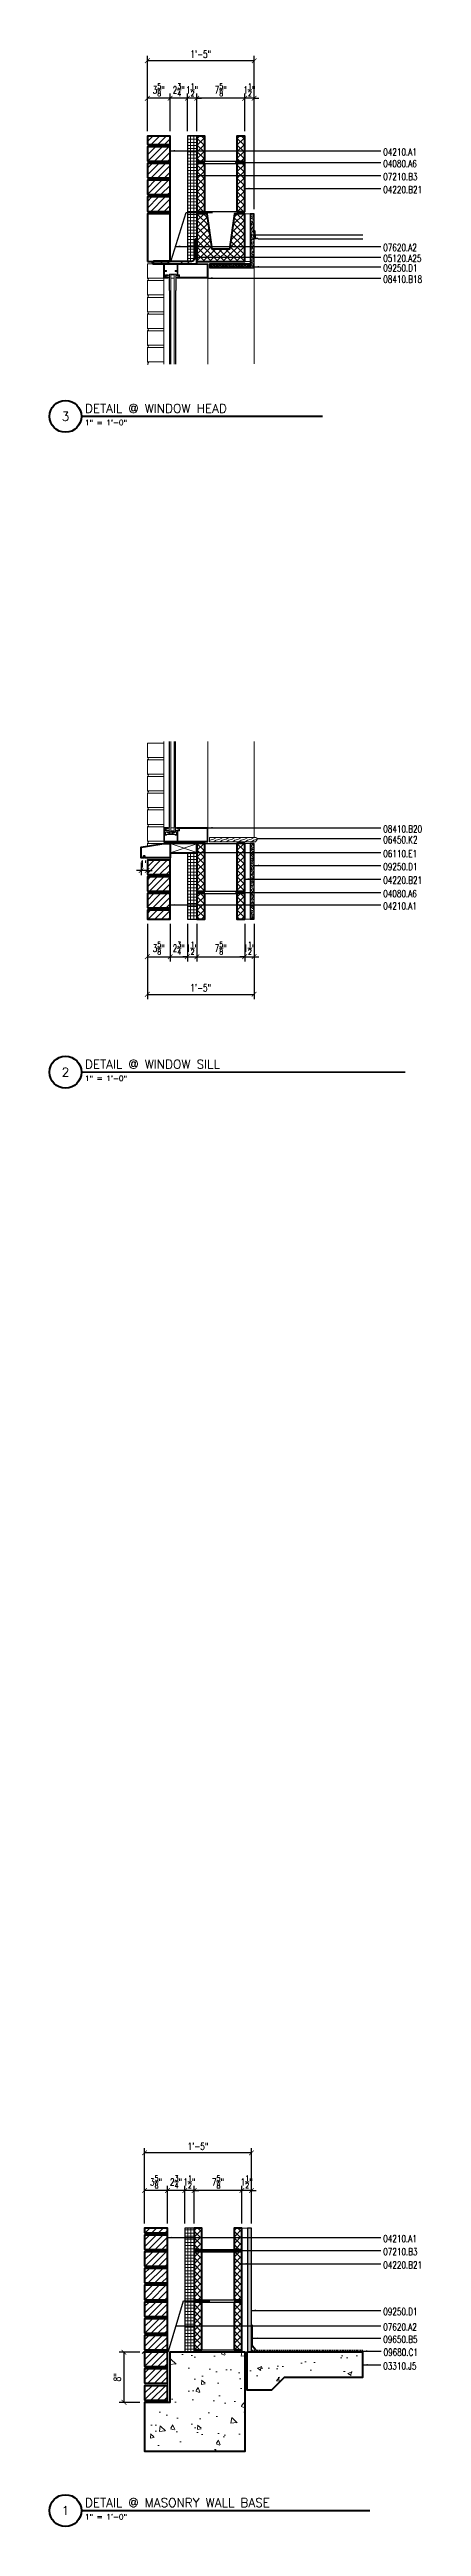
# Model space of a CAD drawing. Header units: inches. Extents: x 4066 to 5785, y 40 to 930.
# Drawn here: x 4066.4 to 4125.6, y 39.7 to 434.6 of the extents above; entities that cross this region are included whole.
import ezdxf
from ezdxf.enums import TextEntityAlignment as Align

# ---------------------------------------------------------------- set-up
doc = ezdxf.new("R2010")
doc.units = ezdxf.units.IN
doc.header["$LTSCALE"] = 0.5
doc.header["$MEASUREMENT"] = 0
doc.linetypes.add('HIDDEN', pattern=[0.375, 0.25, -0.125])
doc.layers.get('0').update_dxf_attribs({"lineweight": 18})
doc.layers.get('Defpoints').update_dxf_attribs({"color": 140, "lineweight": 18})
for name, color, linetype, lineweight in [('A-Anno-Dims', 211, 'Continuous', 18), ('A-Anno-Note', 231, 'Continuous', 25), ('A-Detl-Fine', 90, 'Continuous', 18), ('A-Detl-Medm', 31, 'Continuous', 25), ('A-Detl-Patt', 190, 'Continuous', 18), ('A-Detl-Thin', 150, 'Continuous', 18), ('A-Detl-Wide', 213, 'Continuous', 50), ('G-Anno-Ttlb', 213, 'Continuous', 50)]:
    doc.layers.add(name, color=color, linetype=linetype, lineweight=lineweight)
doc.styles.add('Arch-Dim', font='romans.shx', dxfattribs={"width": 0.75})
doc.styles.add('RomanS', font='romans.shx')
doc.dimstyles.new('Aec-Arch-I-96', dxfattribs={"dimscale": 96, "dimtxt": 0.09375, "dimasz": 0.0625, "dimexe": 0.0625, "dimexo": 0.0625, "dimgap": 0.03125, "dimtad": 1, "dimdec": 4, "dimzin": 3, "dimdsep": 46, "dimlunit": 4, "dimtxsty": 'Arch-Dim', "dimblk": 'ARCHTICK', "dimcen": 0.09375, "dimazin": 2, "dimtfac": 0.75, "dimtdec": 4, "dimtix": 1, "dimtmove": 2, "dimatfit": 2, "dimfxl": 1, "dimtolj": 1, "dimtzin": 0, "dimarcsym": 0})
pattern_1 = [(45, (0, 0.375), (-0.53033, 0.53033), [])]
pattern_2 = [(45, (0, 0.375), (-0.53033, 0.53033), []), (135, (0, 0.375), (-0.53033, -0.53033), [])]
pattern_3 = [(50, (0, 0), (7.1726, -0.6275), [0.75, -8.25]), (355, (0, 0), (-1.3875, 7.522), [0.6, -6.6]), (100.45, (0.598, -0.052), (5.785, 6.8944), [0.6374, -7.0114]), (46.184, (0, 2), (10.6724, -1.6552), [1.125, -12.375]), (96.636, (0.889, 1.862), (9.3466, 9.741), [0.956, -10.517]), (351.184, (0, 2), (9.3466, 9.741), [0.9, -9.9]), (21, (1, 1.5), (5.969, -4.0262), [0.75, -8.25]), (326, (1, 1.5), (2.4332, 7.2515), [0.6, -6.6]), (71.45, (1.4974, 1.1645), (8.4022, 3.2253), [0.6374, -7.0114]), (37.5, (0, 0), (0.1216, 3.32894), [0, -6.52, 0, -6.7, 0, -6.625]), (7.5, (0, 0), (2.6307, 3.9441), [0, -3.82, 0, -6.37, 0, -2.525]), (327.5, (-2.23, 0), (5.33822, -0.22555), [0, -2.5, 0, -7.8, 0, -10.35]), (317.5, (-3.23, 0), (5.8319, 1.00105), [0, -3.25, 0, -5.18, 0, -7.35])]

msp = doc.modelspace()

# ---------------------------------------------------------------- texts
at = {"layer": 'A-Anno-Note', "char_height": 1.125, "attachment_point": 1, "style": 'Arch-Dim'}
for s, insert in [('04210.A1', (4119.54106, 418.80573)), ('04080.A6', (4119.54106, 416.95534)), ('07210.B3', (4119.54106, 414.87025)), ('04220.B21', (4119.54106, 412.78914)), ('07620.A2', (4119.54106, 403.56773)), ('05120.A25', (4119.54106, 401.82435)), ('09250.D1', (4119.54106, 400.31462)), ('08410.B18', (4119.54106, 398.51924)), ('08410.B20', (4119.54106, 310.87388)), ('06450.K2', (4119.54106, 309.14044)), ('06110.E1', (4119.54106, 306.93021)), ('09250.D1', (4119.54106, 304.86463)), ('04220.B21', (4119.54106, 302.70422)), ('04080.A6', (4119.54106, 300.56098)), ('04210.A1', (4119.54106, 298.57884)), ('04210.A1', (4119.54106, 86.11919)), ('07210.B3', (4119.54106, 84.04709)), ('04220.B21', (4119.54106, 81.93525)), ('09250.D1', (4119.54106, 74.5128)), ('07620.A2', (4119.54106, 72.02301)), ('09650.B5', (4119.54106, 70.06139)), ('09680.C1', (4119.58971, 68.02812)), ('03310.J5', (4119.54106, 65.83461))]:
    msp.add_mtext(s, dxfattribs=dict(at, insert=insert))

# ---------------------------------------------------------------- blocks, each defined once
blk = doc.blocks.new('*U32')
at = {"layer": 'A-Detl-Patt'}
h = blk.add_hatch(dxfattribs=at)
h.set_pattern_fill('ANSI31', color=256, scale=6, style=0)
h.set_pattern_definition(pattern_1)
h.paths.add_polyline_path([(0, 0.375), (3.625, 0.375), (3.625, 2.6667), (0, 2.6667)])
at = {"color": 0, "linetype": 'ByBlock'}
blk.add_lwpolyline([(0, 0.375), (3.625, 0.375), (3.625, 2.6667), (0, 2.6667)], close=True, dxfattribs=at)
at = {"layer": 'A-Detl-Medm'}
blk.add_line((3.625, 0.375), (3.625, 0), dxfattribs=at)
blk.add_arc((0, 0.1875), 0.1875, 270, 90, dxfattribs=at)
blk = doc.blocks.new('*U70')
at = {"layer": 'A-Detl-Patt'}
h = blk.add_hatch(dxfattribs=at)
h.set_pattern_fill('ANSI31', color=256, scale=6, style=0)
h.set_pattern_definition(pattern_1)
h.paths.add_polyline_path([(0, 0.38), (3.62, 0.38), (3.62, 1.12), (0, 1.12)], flags=0)
at = {"color": 0, "linetype": 'ByBlock'}
blk.add_lwpolyline([(0, 0.38), (3.62, 0.38), (3.62, 1.12), (0, 1.12), (0, 0.38)], close=True, dxfattribs=at)
at = {"layer": 'A-Detl-Medm'}
blk.add_lwpolyline([(0, 0, 1), (0, 0.38)], format="xyb", dxfattribs=at)
blk.add_lwpolyline([(3.62, 0.38), (3.62, 0)], dxfattribs=at)
blk = doc.blocks.new('*U33')
at = {"layer": 'A-Detl-Patt'}
h = blk.add_hatch(dxfattribs=at)
h.set_pattern_fill('ANSI37', color=256, scale=6, style=0)
h.set_pattern_definition(pattern_2)
h.paths.add_polyline_path([(0, 0.375), (1.25, 0.375), (1.25, 8), (0, 8)])
h = blk.add_hatch(dxfattribs=at)
h.set_pattern_fill('ANSI37', color=256, scale=6, style=0)
h.set_pattern_definition(pattern_2)
h.paths.add_polyline_path([(6.375, 0.375), (7.625, 0.375), (7.625, 8), (6.375, 8)])
at = {"color": 0, "linetype": 'ByBlock'}
for points in [[(0, 0.375), (1.25, 0.375), (1.25, 8), (0, 8)], [(6.375, 0.375), (7.625, 0.375), (7.625, 8), (6.375, 8)]]:
    blk.add_lwpolyline(points, close=True, dxfattribs=at)
at = {"layer": 'A-Detl-Medm'}
for p, q in [((1.25, 8), (6.375, 8)), ((0, 0.375), (0, 0)), ((1.25, 0.375), (6.375, 0.375))]:
    blk.add_line(p, q, dxfattribs=at)
blk.add_arc((7.625, 0.1875), 0.1875, 90, 270, dxfattribs=at)
blk = doc.blocks.new('*U69')
at = {"layer": 'A-Detl-Patt'}
h = blk.add_hatch(dxfattribs=at)
h.set_pattern_fill('ANSI37', color=256, scale=6, style=0)
h.set_pattern_definition(pattern_2)
h.paths.add_polyline_path([(0, 0.38), (1.25, 0.38), (1.25, 3.79), (0, 3.79)], flags=0)
h = blk.add_hatch(dxfattribs=at)
h.set_pattern_fill('ANSI37', color=256, scale=6, style=0)
h.set_pattern_definition(pattern_2)
h.paths.add_polyline_path([(6.38, 0.38), (7.62, 0.38), (7.62, 3.79), (6.38, 3.79)], flags=0)
at = {"color": 0, "linetype": 'ByBlock'}
for points in [[(0, 0.38), (1.25, 0.38), (1.25, 3.79), (0, 3.79), (0, 0.38)], [(6.38, 0.38), (7.62, 0.38), (7.62, 3.79), (6.38, 3.79), (6.38, 0.38)]]:
    blk.add_lwpolyline(points, close=True, dxfattribs=at)
at = {"layer": 'A-Detl-Medm'}
for points in [[(0, 0.38), (0, 0)], [(1.25, 0.38), (6.38, 0.38)]]:
    blk.add_lwpolyline(points, dxfattribs=at)
blk.add_lwpolyline([(7.62, 0.38, 1), (7.62, 0)], format="xyb", dxfattribs=at)
blk = doc.blocks.new('*U72')
at = {"layer": 'A-Detl-Patt'}
h = blk.add_hatch(dxfattribs=at)
h.set_pattern_fill('CONCRETE_C', color=256, style=0)
h.set_pattern_definition(pattern_3)
h.paths.add_polyline_path([(0, 8), (0, -4), (8, -4), (8, -8), (15.75, -8), (15.75, 8)], flags=0)
at = {"layer": 'A-Detl-Wide'}
blk.add_lwpolyline([(0, 8), (0, -4), (8, -4), (8, -8), (15.75, -8), (15.75, 8), (0, 8)], close=True, dxfattribs=at)
blk = doc.blocks.new('*U71')
at = {"layer": 'A-Detl-Patt'}
h = blk.add_hatch(dxfattribs=at)
h.set_pattern_fill('CONCRETE_C', color=256, style=0)
h.set_pattern_definition(pattern_3)
h.paths.add_polyline_path([(0, 0), (0, -6), (4, -6), (6, -4), (18.5, -4), (18.5, 0)], flags=0)
at = {"layer": 'A-Detl-Wide'}
blk.add_lwpolyline([(0, 0), (0, -6), (4, -6), (6, -4), (18.5, -4), (18.5, 0), (0, 0)], close=True, dxfattribs=at)
blk = doc.blocks.new('AecDtl_9650C2')
at = {"layer": 'A-Detl-Thin'}
blk.add_lwpolyline([(0.04, 0.59), (0.6, 0.02, 0.414214), (0.65, 0.02), (0.65, 0.02, 0.397145), (0.65, 0.07), (0.16, 0.62, -0.18372), (0.12, 0.7), (0.12, 3.88, 0.414214), (0, 4), (0, 0.68, 0.198912)], format="xyb", close=True, dxfattribs=at)
blk = doc.blocks.new('_ArchTick')
at = {"color": 0, "linetype": 'ByBlock', "const_width": 0.15}
blk.add_lwpolyline([(-0.5, -0.5), (0.5, 0.5)], dxfattribs=at)
blk = doc.blocks.new('*D73')
at = {"layer": 'A-Anno-Dims', "color": 0, "lineweight": -2, "transparency": 16777216}
for p, q in [((4080.79, 67.46), (4077.49, 67.46)), ((4078.24, 67.46), (4078.24, 59.46)), ((4080.79, 59.46), (4077.49, 59.46))]:
    blk.add_line(p, q, dxfattribs=at)
at = {"layer": 'Defpoints', "color": 0, "transparency": 16777216}
for p in [(4081.54, 67.46), (4078.24, 59.46), (4081.54, 59.46)]:
    blk.add_point(p, dxfattribs=at)
at = {"layer": 'A-Anno-Dims', "color": 0, "lineweight": -2, "transparency": 16777216, "xscale": 0.75, "yscale": 0.75, "zscale": 0.75}
for p, rotation in [((4078.24, 67.46), 90), ((4078.24, 59.46), 270)]:
    blk.add_blockref('_ArchTick', p, dxfattribs=dict(at, rotation=rotation))
at = {"layer": 'A-Anno-Dims', "color": 0, "transparency": 16777216, "insert": (4077.2, 63.46), "char_height": 1.125, "attachment_point": 5, "rotation": 90, "style": 'Arch-Dim'}
blk.add_mtext('\\A1;8"', dxfattribs=at)
blk = doc.blocks.new('*D126')
at = {"layer": 'A-Anno-Dims', "color": 0, "lineweight": -2, "transparency": 16777216}
for p, q in [((4097.04, 93.25), (4096.29, 93.25)), ((4097.04, 88), (4097.04, 94)), ((4098.54, 93.25), (4097.04, 93.25)), ((4098.54, 88), (4098.54, 94)), ((4098.54, 93.25), (4099.29, 93.25))]:
    blk.add_line(p, q, dxfattribs=at)
at = {"layer": 'Defpoints', "color": 0, "transparency": 16777216}
for p in [(4097.04, 93.25), (4097.04, 87.25), (4098.54, 87.25)]:
    blk.add_point(p, dxfattribs=at)
at = {"layer": 'A-Anno-Dims', "color": 0, "lineweight": -2, "transparency": 16777216, "xscale": 0.75, "yscale": 0.75, "zscale": 0.75}
blk.add_blockref('_ArchTick', (4097.04, 93.25), dxfattribs=at)
at = {"layer": 'A-Anno-Dims', "color": 0, "lineweight": -2, "transparency": 16777216, "xscale": 0.75, "yscale": 0.75, "zscale": 0.75, "rotation": 180}
blk.add_blockref('_ArchTick', (4098.54, 93.25), dxfattribs=at)
at = {"layer": 'A-Anno-Dims', "color": 0, "transparency": 16777216, "insert": (4097.79, 94.61), "char_height": 1.125, "attachment_point": 5, "style": 'Arch-Dim'}
blk.add_mtext('\\A1;1{\\H0.750000x;\\S1/2;}"', dxfattribs=at)
blk = doc.blocks.new('*D127')
at = {"layer": 'A-Anno-Dims', "color": 0, "lineweight": -2, "transparency": 16777216}
for p, q in [((4089.42, 88), (4089.42, 94)), ((4097.04, 93.25), (4089.42, 93.25)), ((4097.04, 88), (4097.04, 94))]:
    blk.add_line(p, q, dxfattribs=at)
at = {"layer": 'Defpoints', "color": 0, "transparency": 16777216}
for p in [(4089.42, 93.25), (4089.42, 87.25), (4097.04, 87.25)]:
    blk.add_point(p, dxfattribs=at)
at = {"layer": 'A-Anno-Dims', "color": 0, "lineweight": -2, "transparency": 16777216, "xscale": 0.75, "yscale": 0.75, "zscale": 0.75, "rotation": 180}
blk.add_blockref('_ArchTick', (4089.42, 93.25), dxfattribs=at)
at = {"layer": 'A-Anno-Dims', "color": 0, "lineweight": -2, "transparency": 16777216, "xscale": 0.75, "yscale": 0.75, "zscale": 0.75}
blk.add_blockref('_ArchTick', (4097.04, 93.25), dxfattribs=at)
at = {"layer": 'A-Anno-Dims', "color": 0, "transparency": 16777216, "insert": (4093.23, 94.61), "char_height": 1.125, "attachment_point": 5, "style": 'Arch-Dim'}
blk.add_mtext('\\A1;7{\\H0.750000x;\\S5/8;}"', dxfattribs=at)
blk = doc.blocks.new('*D128')
at = {"layer": 'A-Anno-Dims', "color": 0, "lineweight": -2, "transparency": 16777216}
for p, q in [((4087.92, 93.25), (4087.17, 93.25)), ((4087.92, 88), (4087.92, 94)), ((4089.42, 93.25), (4087.92, 93.25)), ((4089.42, 88), (4089.42, 94)), ((4089.42, 93.25), (4090.17, 93.25))]:
    blk.add_line(p, q, dxfattribs=at)
at = {"layer": 'Defpoints', "color": 0, "transparency": 16777216}
for p in [(4087.92, 93.25), (4087.92, 87.25), (4089.42, 87.25)]:
    blk.add_point(p, dxfattribs=at)
at = {"layer": 'A-Anno-Dims', "color": 0, "lineweight": -2, "transparency": 16777216, "xscale": 0.75, "yscale": 0.75, "zscale": 0.75}
blk.add_blockref('_ArchTick', (4087.92, 93.25), dxfattribs=at)
at = {"layer": 'A-Anno-Dims', "color": 0, "lineweight": -2, "transparency": 16777216, "xscale": 0.75, "yscale": 0.75, "zscale": 0.75, "rotation": 180}
blk.add_blockref('_ArchTick', (4089.42, 93.25), dxfattribs=at)
at = {"layer": 'A-Anno-Dims', "color": 0, "transparency": 16777216, "insert": (4088.67, 94.61), "char_height": 1.125, "attachment_point": 5, "style": 'Arch-Dim'}
blk.add_mtext('\\A1;1{\\H0.750000x;\\S1/2;}"', dxfattribs=at)
blk = doc.blocks.new('*D129')
at = {"layer": 'A-Anno-Dims', "color": 0, "lineweight": -2, "transparency": 16777216}
for p, q in [((4085.17, 88), (4085.17, 94)), ((4087.92, 93.25), (4085.17, 93.25)), ((4087.92, 88), (4087.92, 94))]:
    blk.add_line(p, q, dxfattribs=at)
at = {"layer": 'Defpoints', "color": 0, "transparency": 16777216}
for p in [(4085.17, 93.25), (4085.17, 87.25), (4087.92, 87.25)]:
    blk.add_point(p, dxfattribs=at)
at = {"layer": 'A-Anno-Dims', "color": 0, "lineweight": -2, "transparency": 16777216, "xscale": 0.75, "yscale": 0.75, "zscale": 0.75, "rotation": 180}
blk.add_blockref('_ArchTick', (4085.17, 93.25), dxfattribs=at)
at = {"layer": 'A-Anno-Dims', "color": 0, "lineweight": -2, "transparency": 16777216, "xscale": 0.75, "yscale": 0.75, "zscale": 0.75}
blk.add_blockref('_ArchTick', (4087.92, 93.25), dxfattribs=at)
at = {"layer": 'A-Anno-Dims', "color": 0, "transparency": 16777216, "insert": (4086.54, 94.61), "char_height": 1.125, "attachment_point": 5, "style": 'Arch-Dim'}
blk.add_mtext('\\A1;2{\\H0.750000x;\\S3/4;}"', dxfattribs=at)
blk = doc.blocks.new('*D130')
at = {"layer": 'A-Anno-Dims', "color": 0, "lineweight": -2, "transparency": 16777216}
for p, q in [((4081.54, 88), (4081.54, 94)), ((4085.17, 93.25), (4081.54, 93.25)), ((4085.17, 88), (4085.17, 94))]:
    blk.add_line(p, q, dxfattribs=at)
at = {"layer": 'Defpoints', "color": 0, "transparency": 16777216}
for p in [(4081.54, 93.25), (4081.54, 87.25), (4085.17, 87.25)]:
    blk.add_point(p, dxfattribs=at)
at = {"layer": 'A-Anno-Dims', "color": 0, "lineweight": -2, "transparency": 16777216, "xscale": 0.75, "yscale": 0.75, "zscale": 0.75, "rotation": 180}
blk.add_blockref('_ArchTick', (4081.54, 93.25), dxfattribs=at)
at = {"layer": 'A-Anno-Dims', "color": 0, "lineweight": -2, "transparency": 16777216, "xscale": 0.75, "yscale": 0.75, "zscale": 0.75}
blk.add_blockref('_ArchTick', (4085.17, 93.25), dxfattribs=at)
at = {"layer": 'A-Anno-Dims', "color": 0, "transparency": 16777216, "insert": (4083.36, 94.61), "char_height": 1.125, "attachment_point": 5, "style": 'Arch-Dim'}
blk.add_mtext('\\A1;3{\\H0.750000x;\\S5/8;}"', dxfattribs=at)
blk = doc.blocks.new('*D131')
at = {"layer": 'A-Anno-Dims', "color": 0, "lineweight": -2, "transparency": 16777216}
for p, q in [((4081.54, 88), (4081.54, 100)), ((4098.54, 99.25), (4081.54, 99.25)), ((4098.54, 88), (4098.54, 100))]:
    blk.add_line(p, q, dxfattribs=at)
at = {"layer": 'Defpoints', "color": 0, "transparency": 16777216}
for p in [(4081.54, 99.25), (4081.54, 87.25), (4098.54, 87.25)]:
    blk.add_point(p, dxfattribs=at)
at = {"layer": 'A-Anno-Dims', "color": 0, "lineweight": -2, "transparency": 16777216, "xscale": 0.75, "yscale": 0.75, "zscale": 0.75, "rotation": 180}
blk.add_blockref('_ArchTick', (4081.54, 99.25), dxfattribs=at)
at = {"layer": 'A-Anno-Dims', "color": 0, "lineweight": -2, "transparency": 16777216, "xscale": 0.75, "yscale": 0.75, "zscale": 0.75}
blk.add_blockref('_ArchTick', (4098.54, 99.25), dxfattribs=at)
at = {"layer": 'A-Anno-Dims', "color": 0, "transparency": 16777216, "insert": (4090.04, 100.29), "char_height": 1.125, "attachment_point": 5, "style": 'Arch-Dim'}
blk.add_mtext('\\A1;1\'-5"', dxfattribs=at)
blk = doc.blocks.new('Anno_Title_A1')
at = {"color": 0, "linetype": 'ByBlock', "lineweight": -2}
blk.add_circle((0, 0), 2.25, dxfattribs=at)
blk.add_circle((0, 0), 2.25, dxfattribs=at)
at = {"color": 0, "linetype": 'ByBlock', "lineweight": -2, "style": 'RomanS'}
blk.add_attdef('NUMBER', text='', height=1.25, dxfattribs=at).set_placement((0, 0), align=Align.MIDDLE)
blk = doc.blocks.new('Anno_Title_T1')
at = {"color": 0, "linetype": 'ByBlock', "lineweight": -2, "style": 'RomanS'}
blk.add_attdef('TITLE', (2.75, 0.5), '', height=1.25, dxfattribs=at)
blk.add_attdef('SCALE', text='', height=0.75, dxfattribs=at).set_placement((2.75, -0.5), align=Align.TOP_LEFT)
blk = doc.blocks.new('*U75')
at = {"layer": 'A-Detl-Patt'}
h = blk.add_hatch(dxfattribs=at)
h.set_pattern_fill('ANSI31', color=256, scale=6, style=0)
h.set_pattern_definition(pattern_1)
h.paths.add_polyline_path([(3.62, 2.67), (0, 2.67), (0, 1.27), (3.62, 1.27)], flags=0)
at = {"color": 0, "linetype": 'ByBlock'}
blk.add_lwpolyline([(3.62, 2.67), (0, 2.67), (0, 1.27), (3.62, 1.27), (3.62, 2.67)], close=True, dxfattribs=at)
blk = doc.blocks.new('*U74')
at = {"layer": 'A-Detl-Patt'}
h = blk.add_hatch(dxfattribs=at)
h.set_pattern_fill('ANSI37', color=256, scale=6, style=0)
h.set_pattern_definition(pattern_2)
h.paths.add_polyline_path([(1.25, 8), (0, 8), (0, 3.9375), (1.25, 3.9375)], flags=0)
h = blk.add_hatch(dxfattribs=at)
h.set_pattern_fill('ANSI37', color=256, scale=6, style=0)
h.set_pattern_definition(pattern_2)
h.paths.add_polyline_path([(7.625, 8), (6.375, 8), (6.375, 3.9375), (7.625, 3.9375)], flags=0)
at = {"color": 0, "linetype": 'ByBlock'}
for points in [[(1.25, 8), (0, 8), (0, 3.9375), (1.25, 3.9375), (1.25, 8)], [(7.625, 8), (6.375, 8), (6.375, 3.9375), (7.625, 3.9375), (7.625, 8)]]:
    blk.add_lwpolyline(points, close=True, dxfattribs=at)
at = {"layer": 'A-Detl-Medm'}
blk.add_lwpolyline([(1.25, 8), (6.375, 8)], dxfattribs=at)
blk = doc.blocks.new('AecDtl_8412LS2')
at = {"layer": 'A-Detl-Fine', "linetype": 'Continuous'}
for p, q in [((1.12, 2.25), (1.12, 4.25)), ((1.62, 4.25), (1.62, 2.25)), ((0.25, 1.56), (2, 1.19)), ((2, 1.56), (0.25, 1.19)), ((1.62, 2.25), (1.12, 2.25)), ((1.12, 1.75), (1.62, 1.75)), ((1.62, 1.62), (1.12, 1.62))]:
    blk.add_line(p, q, dxfattribs=at)
at = {"layer": 'A-Detl-Fine'}
for points in [[(0.25, 1.19), (0.12, 1.19), (0.12, 1.75), (0.12, 2.12), (0.25, 2.12)], [(0.25, 2.12), (0.25, 1.75), (0.63, 1.75), (0.63, 1.87)], [(0.63, 2.12), (0.38, 2.12), (0.38, 1.87), (0.63, 1.87), (0.88, 1.69)], [(1.87, 1.69), (2.12, 1.87), (2.38, 1.87), (2.38, 2.12), (2.12, 2.12)]]:
    blk.add_lwpolyline(points, dxfattribs=at)
at = {"layer": 'A-Detl-Fine', "linetype": 'Continuous'}
for points in [[(0.44, 1.19), (0.44, 1.06), (0.12, 1.06), (0.12, 0.12), (2.12, 0.12), (2.12, 1.06), (1.81, 1.06), (1.81, 1.19)], [(0.25, 1.19), (0.25, 1.56), (2, 1.56), (2, 1.19), (0.25, 1.19)], [(0.87, 2.31), (0.87, 1.62), (1.12, 1.62), (1.12, 2.25)], [(1.62, 2.25), (1.62, 1.62), (1.87, 1.62), (1.87, 2.31)], [(2, 1.19), (2.12, 1.19), (2.12, 1.87)]]:
    blk.add_lwpolyline(points, dxfattribs=at)
at = {"layer": 'A-Detl-Fine'}
blk.add_lwpolyline([(6.88, 0.12), (6.88, 2.12), (2.5, 2.12), (2.5, 1.75), (2.25, 1.75), (2.25, 0.12)], close=True, dxfattribs=at)
at = {"layer": 'A-Detl-Medm', "linetype": 'Continuous'}
blk.add_lwpolyline([(0.87, 4.25), (0.87, 2.31), (0.62, 2.12), (0.62, 2.25), (0, 2.25), (0, 0), (1, 0), (7, 0), (7, 0), (7, 2.25), (2.12, 2.25), (2.12, 2.12), (1.87, 2.31), (1.87, 4.25)], dxfattribs=at)
blk = doc.blocks.new('AecDtl_WoodMillwork_6228B')
at = {"layer": 'A-Detl-Patt'}
h = blk.add_hatch(dxfattribs=at)
h.set_pattern_fill('WOOD_1', color=256, style=0)
h.set_pattern_definition([(216.8699, (-11.1, -106.5), (2.9999999, 2.00000012), [0.5, -4.5]), (206.5651, (-10.5, -106.8), (-0.9999992, -1.0000013), [1.118034, -1.118034]), (198.4349, (-10.5, -107.3), (-2.0000004, -0.9999984), [0.632456, -2.529822])])
h.paths.add_polyline_path([(0, 0.6875), (5.25, 0.6875, -0.72075922), (5.4, 0.2375), (5.35, 0.2, 0.23606798), (5.25, 0), (0, 0), (-2.13, 0), (-2.13, 0.6875)], flags=0)
at = {"layer": 'A-Detl-Thin'}
blk.add_lwpolyline([(0, 0.6875), (5.25, 0.6875, -0.72075922), (5.4, 0.2375), (5.35, 0.2, 0.23606798), (5.25, 0), (0, 0), (-2.13, 0), (-2.13, 0.6875), (0, 0.6875)], format="xyb", close=True, dxfattribs=at)
blk = doc.blocks.new('*U41')
at = {"color": 0, "linetype": 'ByBlock'}
blk.add_lwpolyline([(3.62, 2.67), (3.62, 0.38), (0, 0.38), (-0.38, 0.38), (-0.38, 0.63), (-0.62, 0.63), (-0.62, 0.38), (-1, 0.38), (-1, 2.06), (0, 2.23), (2.62, 2.67), (3.62, 2.67)], close=True, dxfattribs=at)
at = {"layer": 'A-Detl-Medm', "extrusion": (0, 0, -1)}
blk.add_lwpolyline([(0, 0, -1), (0, 0.38)], format="xyb", dxfattribs=at)
blk.add_lwpolyline([(-3.62, 0.38), (-3.62, 0)], dxfattribs=at)
blk = doc.blocks.new('*U43')
at = {"color": 0, "linetype": 'ByBlock'}
blk.add_lwpolyline([(0, 2.6667), (0, 0.375), (2.625, 0.375), (2.625, 2.6667), (0, 2.6667)], close=True, dxfattribs=at)
at = {"layer": 'A-Detl-Medm'}
blk.add_lwpolyline([(0, 0, 1), (0, 0.375)], format="xyb", dxfattribs=at)
blk = doc.blocks.new('*U42')
at = {"color": 0, "linetype": 'ByBlock'}
blk.add_lwpolyline([(0, 2.6667), (0, 0.375), (2.625, 0.375), (2.625, 2.6667), (0, 2.6667)], close=True, dxfattribs=at)
at = {"layer": 'A-Detl-Medm'}
blk.add_lwpolyline([(0, 0, 1), (0, 0.375)], format="xyb", dxfattribs=at)
blk = doc.blocks.new('*U53')
at = {"color": 0, "linetype": 'ByBlock'}
blk.add_lwpolyline([(0, 2.6667), (0, 0.375), (2.625, 0.375), (2.625, 2.6667), (0, 2.6667)], close=True, dxfattribs=at)
at = {"layer": 'A-Detl-Medm'}
blk.add_lwpolyline([(0, 0, 1), (0, 0.375)], format="xyb", dxfattribs=at)
blk = doc.blocks.new('*U52')
at = {"color": 0, "linetype": 'ByBlock'}
blk.add_lwpolyline([(0, 2.6667), (0, 0.375), (2.625, 0.375), (2.625, 2.6667), (0, 2.6667)], close=True, dxfattribs=at)
at = {"layer": 'A-Detl-Medm'}
blk.add_lwpolyline([(0, 0, 1), (0, 0.375)], format="xyb", dxfattribs=at)
blk = doc.blocks.new('*U51')
at = {"color": 0, "linetype": 'ByBlock'}
blk.add_lwpolyline([(0, 2.6667), (0, 0.375), (2.625, 0.375), (2.625, 2.6667), (0, 2.6667)], close=True, dxfattribs=at)
at = {"layer": 'A-Detl-Medm'}
blk.add_lwpolyline([(0, 0, 1), (0, 0.375)], format="xyb", dxfattribs=at)
blk = doc.blocks.new('*U50')
at = {"color": 0, "linetype": 'ByBlock'}
blk.add_lwpolyline([(0, 2.6667), (0, 0.375), (2.625, 0.375), (2.625, 2.6667), (0, 2.6667)], close=True, dxfattribs=at)
at = {"layer": 'A-Detl-Medm'}
blk.add_lwpolyline([(0, 0, 1), (0, 0.375)], format="xyb", dxfattribs=at)
blk = doc.blocks.new('*U54')
at = {"color": 0, "linetype": 'ByBlock'}
blk.add_lwpolyline([(0, 0), (1.5, 0), (1.5, 4.25), (0, 4.25), (0, 0)], close=True, dxfattribs=at)
at = {"layer": 'A-Detl-Thin'}
for points in [[(0, 0), (1.42, 4.25)], [(0.08, 4.25), (1.5, 0)]]:
    blk.add_lwpolyline(points, dxfattribs=at)
blk = doc.blocks.new('*U65')
at = {"color": 0, "linetype": 'ByBlock'}
blk.add_lwpolyline([(-6.1225, -0.1875, 0.0625, 0.0625, 1), (-6.2475, -0.1875, 0.0625, 0.0625, 1), (-6.1225, -0.1875, 0, 0, 0), (6.1225, -0.1875, 0.0625, 0.0625, 1), (6.2475, -0.1875, 0.0625, 0.0625, 1), (6.1225, -0.1875, 0, 0, 0)], format="xyseb", dxfattribs=at)
blk = doc.blocks.new('*U77')
at = {"layer": 'A-Detl-Patt'}
h = blk.add_hatch(dxfattribs=at)
h.set_pattern_fill('ANSI31', color=256, scale=6, style=0)
h.set_pattern_definition(pattern_1)
h.paths.add_polyline_path([(0, 0.38), (3.62, 0.38), (3.62, 1.72), (0, 1.72)], flags=0)
at = {"color": 0, "linetype": 'ByBlock'}
blk.add_lwpolyline([(0, 0.38), (3.62, 0.38), (3.62, 1.72), (0, 1.72), (0, 0.38)], close=True, dxfattribs=at)
at = {"layer": 'A-Detl-Medm'}
blk.add_lwpolyline([(0, 0, 1), (0, 0.38)], format="xyb", dxfattribs=at)
blk.add_lwpolyline([(3.62, 0.38), (3.62, 0)], dxfattribs=at)
blk = doc.blocks.new('*U76')
at = {"layer": 'A-Detl-Patt'}
h = blk.add_hatch(dxfattribs=at)
h.set_pattern_fill('ANSI37', color=256, scale=6, style=0)
h.set_pattern_definition(pattern_2)
h.paths.add_polyline_path([(0, 0.38), (1.25, 0.38), (1.25, 4.39), (0, 4.39)], flags=0)
h = blk.add_hatch(dxfattribs=at)
h.set_pattern_fill('ANSI37', color=256, scale=6, style=0)
h.set_pattern_definition(pattern_2)
h.paths.add_polyline_path([(6.38, 0.38), (7.62, 0.38), (7.62, 4.39), (6.38, 4.39)], flags=0)
at = {"color": 0, "linetype": 'ByBlock'}
for points in [[(0, 0.38), (1.25, 0.38), (1.25, 4.39), (0, 4.39), (0, 0.38)], [(6.38, 0.38), (7.62, 0.38), (7.62, 4.39), (6.38, 4.39), (6.38, 0.38)]]:
    blk.add_lwpolyline(points, close=True, dxfattribs=at)
at = {"layer": 'A-Detl-Medm'}
for points in [[(0, 0.38), (0, 0)], [(1.25, 0.38), (6.38, 0.38)]]:
    blk.add_lwpolyline(points, dxfattribs=at)
blk.add_lwpolyline([(7.62, 0.38, 1), (7.62, 0)], format="xyb", dxfattribs=at)
blk = doc.blocks.new('AecDtl_8412HH2')
at = {"layer": 'A-Detl-Fine', "linetype": 'Continuous'}
for p, q in [((1.13, -1.62), (1.63, -1.62)), ((1.63, -1.75), (1.13, -1.75)), ((1.13, -4.25), (1.13, -2.25)), ((1.13, -2.25), (1.63, -2.25)), ((1.63, -2.25), (1.63, -4.25))]:
    blk.add_line(p, q, dxfattribs=at)
for points in [[(0.25, -2.12), (0.12, -2.12), (0.12, -1.75), (0.12, -1.19), (0.44, -1.19), (0.44, -1.06), (0.12, -1.06), (0.12, -0.12), (2.12, -0.12), (2.12, -1.06), (1.81, -1.06), (1.81, -1.19), (2.12, -1.19), (2.12, -1.88)], [(1.13, -2.25), (1.13, -1.62), (0.88, -1.62), (0.88, -2.31)], [(1.88, -2.31), (1.88, -1.62), (1.63, -1.62), (1.63, -2.25)]]:
    blk.add_lwpolyline(points, dxfattribs=at)
at = {"layer": 'A-Detl-Fine'}
for points in [[(0.25, -2.12), (0.25, -1.75), (0.63, -1.75), (0.63, -1.88)], [(0.63, -2.12), (0.38, -2.12), (0.38, -1.88), (0.63, -1.88), (0.88, -1.69)], [(1.88, -1.69), (2.12, -1.88), (2.38, -1.88), (2.38, -2.12), (2.12, -2.12)]]:
    blk.add_lwpolyline(points, dxfattribs=at)
blk.add_lwpolyline([(6.88, -0.12), (6.88, -2.12), (2.5, -2.12), (2.5, -1.75), (2.25, -1.75), (2.25, -0.12)], close=True, dxfattribs=at)
at = {"layer": 'A-Detl-Medm', "linetype": 'Continuous'}
blk.add_lwpolyline([(0.88, -4.25), (0.88, -2.31), (0.63, -2.12), (0.63, -2.25), (0, -2.25), (0, 0), (0.7, 0), (7, 0), (7, 0), (7, -2.25), (2.13, -2.25), (2.13, -2.12), (1.88, -2.31), (1.88, -4.25)], dxfattribs=at)
blk = doc.blocks.new('*U38')
at = {"layer": 'A-Detl-Patt'}
h = blk.add_hatch(dxfattribs=at)
h.set_pattern_fill('ANSI37', color=256, scale=6, style=0)
h.paths.add_polyline_path([(0, 0.375), (7.625, 0.375), (7.625, 8), (6, 8), (5.1875, 2.375), (2.4375, 2.375), (1.625, 8), (0, 8)])
at = {"layer": 'A-Detl-Wide'}
blk.add_lwpolyline([(0, 0.375), (7.625, 0.375), (7.625, 8), (6, 8), (5.1875, 2.375), (2.4375, 2.375), (1.625, 8), (0, 8)], close=True, dxfattribs=at)
blk = doc.blocks.new('*U39')
at = {"layer": 'A-Detl-Patt'}
h = blk.add_hatch(dxfattribs=at)
h.set_pattern_fill('ANSI32', color=256, scale=6, style=0)
edge = h.paths.add_edge_path()
edge.add_line((0, 0), (4, 0))
edge.add_arc((3.625, 0), 0.375, -90, 0, ccw=False)
edge.add_line((3.625, -0.375), (0.875, -0.375))
edge.add_arc((0.875, -0.875), 0.5, 90, 180)
edge.add_line((0.375, -0.875), (0.375, -6.625))
edge.add_arc((0, -6.625), 0.375, -90, 0, ccw=False)
edge.add_line((0, -7), (0, 0))
at = {"color": 0, "linetype": 'ByBlock'}
blk.add_lwpolyline([(0, 0), (4, 0), (4, 0, -0.4142136), (3.625, -0.375), (0.875, -0.375, 0.4142136), (0.375, -0.875), (0.375, -6.625, -0.4142136), (0, -7), (0, -7)], format="xyb", close=True, dxfattribs=at)
blk = doc.blocks.new('*U40')
at = {"color": 0, "linetype": 'ByBlock'}
blk.add_lwpolyline([(0, 0.375), (3.625, 0.375), (3.625, 8), (0, 8)], close=True, dxfattribs=at)
blk = doc.blocks.new('*U49')
at = {"color": 0, "linetype": 'ByBlock'}
blk.add_lwpolyline([(0, 2.6667), (0, 0.375), (2.625, 0.375), (2.625, 2.6667), (0, 2.6667)], close=True, dxfattribs=at)
at = {"layer": 'A-Detl-Medm'}
blk.add_lwpolyline([(0, 0, 1), (0, 0.375)], format="xyb", dxfattribs=at)
blk = doc.blocks.new('*U48')
at = {"color": 0, "linetype": 'ByBlock'}
blk.add_lwpolyline([(0, 2.6667), (0, 0.375), (2.625, 0.375), (2.625, 2.6667), (0, 2.6667)], close=True, dxfattribs=at)
at = {"layer": 'A-Detl-Medm'}
blk.add_lwpolyline([(0, 0, 1), (0, 0.375)], format="xyb", dxfattribs=at)
blk = doc.blocks.new('*U47')
at = {"color": 0, "linetype": 'ByBlock'}
blk.add_lwpolyline([(0, 2.6667), (0, 0.375), (2.625, 0.375), (2.625, 2.6667), (0, 2.6667)], close=True, dxfattribs=at)
at = {"layer": 'A-Detl-Medm'}
blk.add_lwpolyline([(0, 0, 1), (0, 0.375)], format="xyb", dxfattribs=at)
blk = doc.blocks.new('*U46')
at = {"color": 0, "linetype": 'ByBlock'}
blk.add_lwpolyline([(0, 2.6667), (0, 0.375), (2.625, 0.375), (2.625, 2.6667), (0, 2.6667)], close=True, dxfattribs=at)
at = {"layer": 'A-Detl-Medm'}
blk.add_lwpolyline([(0, 0, 1), (0, 0.375)], format="xyb", dxfattribs=at)
blk = doc.blocks.new('*U45')
at = {"color": 0, "linetype": 'ByBlock'}
blk.add_lwpolyline([(0, 2.6667), (0, 0.375), (2.625, 0.375), (2.625, 2.6667), (0, 2.6667)], close=True, dxfattribs=at)
at = {"layer": 'A-Detl-Medm'}
blk.add_lwpolyline([(0, 0, 1), (0, 0.375)], format="xyb", dxfattribs=at)
blk = doc.blocks.new('*U44')
at = {"color": 0, "linetype": 'ByBlock'}
blk.add_lwpolyline([(0, 2.6667), (0, 0.375), (2.625, 0.375), (2.625, 2.6667), (0, 2.6667)], close=True, dxfattribs=at)
at = {"layer": 'A-Detl-Medm'}
blk.add_lwpolyline([(0, 0, 1), (0, 0.375)], format="xyb", dxfattribs=at)
blk = doc.blocks.new('*D91')
at = {"layer": 'A-Anno-Dims', "color": 0, "lineweight": -2, "transparency": 16777216}
for p, q in [((4097.47, 426.79), (4096.72, 426.79)), ((4097.47, 421.54), (4097.47, 427.54)), ((4098.98, 426.79), (4097.47, 426.79)), ((4098.98, 409.14), (4098.98, 427.54)), ((4098.98, 426.79), (4099.73, 426.79))]:
    blk.add_line(p, q, dxfattribs=at)
at = {"layer": 'Defpoints', "color": 0, "transparency": 16777216}
for p in [(4097.47, 426.79), (4097.47, 420.79), (4098.98, 408.39)]:
    blk.add_point(p, dxfattribs=at)
at = {"layer": 'A-Anno-Dims', "color": 0, "lineweight": -2, "transparency": 16777216, "xscale": 0.75, "yscale": 0.75, "zscale": 0.75}
blk.add_blockref('_ArchTick', (4097.47, 426.79), dxfattribs=at)
at = {"layer": 'A-Anno-Dims', "color": 0, "lineweight": -2, "transparency": 16777216, "xscale": 0.75, "yscale": 0.75, "zscale": 0.75, "rotation": 180}
blk.add_blockref('_ArchTick', (4098.98, 426.79), dxfattribs=at)
at = {"layer": 'A-Anno-Dims', "color": 0, "transparency": 16777216, "insert": (4098.23, 428.14), "char_height": 1.125, "attachment_point": 5, "style": 'Arch-Dim'}
blk.add_mtext('\\A1;1{\\H0.750000x;\\S1/2;}"', dxfattribs=at)
blk = doc.blocks.new('*D92')
at = {"layer": 'A-Anno-Dims', "color": 0, "lineweight": -2, "transparency": 16777216}
for p, q in [((4089.85, 421.54), (4089.85, 427.54)), ((4097.47, 426.79), (4089.85, 426.79)), ((4097.47, 421.54), (4097.47, 427.54))]:
    blk.add_line(p, q, dxfattribs=at)
at = {"layer": 'Defpoints', "color": 0, "transparency": 16777216}
for p in [(4089.85, 426.79), (4089.85, 420.79), (4097.47, 420.79)]:
    blk.add_point(p, dxfattribs=at)
at = {"layer": 'A-Anno-Dims', "color": 0, "lineweight": -2, "transparency": 16777216, "xscale": 0.75, "yscale": 0.75, "zscale": 0.75, "rotation": 180}
blk.add_blockref('_ArchTick', (4089.85, 426.79), dxfattribs=at)
at = {"layer": 'A-Anno-Dims', "color": 0, "lineweight": -2, "transparency": 16777216, "xscale": 0.75, "yscale": 0.75, "zscale": 0.75}
blk.add_blockref('_ArchTick', (4097.47, 426.79), dxfattribs=at)
at = {"layer": 'A-Anno-Dims', "color": 0, "transparency": 16777216, "insert": (4093.66, 428.14), "char_height": 1.125, "attachment_point": 5, "style": 'Arch-Dim'}
blk.add_mtext('\\A1;7{\\H0.750000x;\\S5/8;}"', dxfattribs=at)
blk = doc.blocks.new('*D93')
at = {"layer": 'A-Anno-Dims', "color": 0, "lineweight": -2, "transparency": 16777216}
for p, q in [((4088.35, 426.79), (4087.6, 426.79)), ((4088.35, 421.54), (4088.35, 427.54)), ((4089.85, 426.79), (4088.35, 426.79)), ((4089.85, 421.54), (4089.85, 427.54)), ((4089.85, 426.79), (4090.6, 426.79))]:
    blk.add_line(p, q, dxfattribs=at)
at = {"layer": 'Defpoints', "color": 0, "transparency": 16777216}
for p in [(4088.35, 426.79), (4088.35, 420.79), (4089.85, 420.79)]:
    blk.add_point(p, dxfattribs=at)
at = {"layer": 'A-Anno-Dims', "color": 0, "lineweight": -2, "transparency": 16777216, "xscale": 0.75, "yscale": 0.75, "zscale": 0.75}
blk.add_blockref('_ArchTick', (4088.35, 426.79), dxfattribs=at)
at = {"layer": 'A-Anno-Dims', "color": 0, "lineweight": -2, "transparency": 16777216, "xscale": 0.75, "yscale": 0.75, "zscale": 0.75, "rotation": 180}
blk.add_blockref('_ArchTick', (4089.85, 426.79), dxfattribs=at)
at = {"layer": 'A-Anno-Dims', "color": 0, "transparency": 16777216, "insert": (4089.1, 428.14), "char_height": 1.125, "attachment_point": 5, "style": 'Arch-Dim'}
blk.add_mtext('\\A1;1{\\H0.750000x;\\S1/2;}"', dxfattribs=at)
blk = doc.blocks.new('*D94')
at = {"layer": 'A-Anno-Dims', "color": 0, "lineweight": -2, "transparency": 16777216}
for p, q in [((4085.6, 421.54), (4085.6, 427.54)), ((4088.35, 426.79), (4085.6, 426.79)), ((4088.35, 421.54), (4088.35, 427.54))]:
    blk.add_line(p, q, dxfattribs=at)
at = {"layer": 'Defpoints', "color": 0, "transparency": 16777216}
for p in [(4085.6, 426.79), (4085.6, 420.79), (4088.35, 420.79)]:
    blk.add_point(p, dxfattribs=at)
at = {"layer": 'A-Anno-Dims', "color": 0, "lineweight": -2, "transparency": 16777216, "xscale": 0.75, "yscale": 0.75, "zscale": 0.75, "rotation": 180}
blk.add_blockref('_ArchTick', (4085.6, 426.79), dxfattribs=at)
at = {"layer": 'A-Anno-Dims', "color": 0, "lineweight": -2, "transparency": 16777216, "xscale": 0.75, "yscale": 0.75, "zscale": 0.75}
blk.add_blockref('_ArchTick', (4088.35, 426.79), dxfattribs=at)
at = {"layer": 'A-Anno-Dims', "color": 0, "transparency": 16777216, "insert": (4086.97, 428.14), "char_height": 1.125, "attachment_point": 5, "style": 'Arch-Dim'}
blk.add_mtext('\\A1;2{\\H0.750000x;\\S3/4;}"', dxfattribs=at)
blk = doc.blocks.new('*D95')
at = {"layer": 'A-Anno-Dims', "color": 0, "lineweight": -2, "transparency": 16777216}
for p, q in [((4081.97, 421.54), (4081.97, 427.54)), ((4085.6, 426.79), (4081.97, 426.79)), ((4085.6, 421.54), (4085.6, 427.54))]:
    blk.add_line(p, q, dxfattribs=at)
at = {"layer": 'Defpoints', "color": 0, "transparency": 16777216}
for p in [(4081.97, 426.79), (4081.97, 420.79), (4085.6, 420.79)]:
    blk.add_point(p, dxfattribs=at)
at = {"layer": 'A-Anno-Dims', "color": 0, "lineweight": -2, "transparency": 16777216, "xscale": 0.75, "yscale": 0.75, "zscale": 0.75, "rotation": 180}
blk.add_blockref('_ArchTick', (4081.97, 426.79), dxfattribs=at)
at = {"layer": 'A-Anno-Dims', "color": 0, "lineweight": -2, "transparency": 16777216, "xscale": 0.75, "yscale": 0.75, "zscale": 0.75}
blk.add_blockref('_ArchTick', (4085.6, 426.79), dxfattribs=at)
at = {"layer": 'A-Anno-Dims', "color": 0, "transparency": 16777216, "insert": (4083.79, 428.14), "char_height": 1.125, "attachment_point": 5, "style": 'Arch-Dim'}
blk.add_mtext('\\A1;3{\\H0.750000x;\\S5/8;}"', dxfattribs=at)
blk = doc.blocks.new('*D96')
at = {"layer": 'A-Anno-Dims', "color": 0, "lineweight": -2, "transparency": 16777216}
for p, q in [((4081.97, 421.54), (4081.97, 433.54)), ((4098.98, 432.79), (4081.97, 432.79)), ((4098.98, 409.14), (4098.98, 433.54))]:
    blk.add_line(p, q, dxfattribs=at)
at = {"layer": 'Defpoints', "color": 0, "transparency": 16777216}
for p in [(4081.97, 432.79), (4081.97, 420.79), (4098.98, 408.39)]:
    blk.add_point(p, dxfattribs=at)
at = {"layer": 'A-Anno-Dims', "color": 0, "lineweight": -2, "transparency": 16777216, "xscale": 0.75, "yscale": 0.75, "zscale": 0.75, "rotation": 180}
blk.add_blockref('_ArchTick', (4081.97, 432.79), dxfattribs=at)
at = {"layer": 'A-Anno-Dims', "color": 0, "lineweight": -2, "transparency": 16777216, "xscale": 0.75, "yscale": 0.75, "zscale": 0.75}
blk.add_blockref('_ArchTick', (4098.98, 432.79), dxfattribs=at)
at = {"layer": 'A-Anno-Dims', "color": 0, "transparency": 16777216, "insert": (4090.48, 433.83), "char_height": 1.125, "attachment_point": 5, "style": 'Arch-Dim'}
blk.add_mtext('\\A1;1\'-5"', dxfattribs=at)
blk = doc.blocks.new('*D97')
at = {"layer": 'A-Anno-Dims', "color": 0, "lineweight": -2, "transparency": 16777216}
for p, q in [((4081.97, 295.19), (4081.97, 289.19)), ((4085.6, 295.19), (4085.6, 289.19)), ((4081.97, 289.94), (4085.6, 289.94))]:
    blk.add_line(p, q, dxfattribs=at)
at = {"layer": 'Defpoints', "color": 0, "transparency": 16777216}
for p in [(4081.97, 295.94), (4085.6, 295.94), (4085.6, 289.94)]:
    blk.add_point(p, dxfattribs=at)
at = {"layer": 'A-Anno-Dims', "color": 0, "lineweight": -2, "transparency": 16777216, "xscale": 0.75, "yscale": 0.75, "zscale": 0.75, "rotation": 180}
blk.add_blockref('_ArchTick', (4081.97, 289.94), dxfattribs=at)
at = {"layer": 'A-Anno-Dims', "color": 0, "lineweight": -2, "transparency": 16777216, "xscale": 0.75, "yscale": 0.75, "zscale": 0.75}
blk.add_blockref('_ArchTick', (4085.6, 289.94), dxfattribs=at)
at = {"layer": 'A-Anno-Dims', "color": 0, "transparency": 16777216, "insert": (4083.79, 291.3), "char_height": 1.125, "attachment_point": 5, "style": 'Arch-Dim'}
blk.add_mtext('\\A1;3{\\H0.750000x;\\S5/8;}"', dxfattribs=at)
blk = doc.blocks.new('*D98')
at = {"layer": 'A-Anno-Dims', "color": 0, "lineweight": -2, "transparency": 16777216}
for p, q in [((4085.6, 295.19), (4085.6, 289.19)), ((4088.35, 295.19), (4088.35, 289.19)), ((4085.6, 289.94), (4088.35, 289.94))]:
    blk.add_line(p, q, dxfattribs=at)
at = {"layer": 'Defpoints', "color": 0, "transparency": 16777216}
for p in [(4085.6, 295.94), (4088.35, 295.94), (4088.35, 289.94)]:
    blk.add_point(p, dxfattribs=at)
at = {"layer": 'A-Anno-Dims', "color": 0, "lineweight": -2, "transparency": 16777216, "xscale": 0.75, "yscale": 0.75, "zscale": 0.75, "rotation": 180}
blk.add_blockref('_ArchTick', (4085.6, 289.94), dxfattribs=at)
at = {"layer": 'A-Anno-Dims', "color": 0, "lineweight": -2, "transparency": 16777216, "xscale": 0.75, "yscale": 0.75, "zscale": 0.75}
blk.add_blockref('_ArchTick', (4088.35, 289.94), dxfattribs=at)
at = {"layer": 'A-Anno-Dims', "color": 0, "transparency": 16777216, "insert": (4086.97, 291.3), "char_height": 1.125, "attachment_point": 5, "style": 'Arch-Dim'}
blk.add_mtext('\\A1;2{\\H0.750000x;\\S3/4;}"', dxfattribs=at)
blk = doc.blocks.new('*D99')
at = {"layer": 'A-Anno-Dims', "color": 0, "lineweight": -2, "transparency": 16777216}
for p, q in [((4088.35, 295.19), (4088.35, 289.19)), ((4089.85, 295.19), (4089.85, 289.19)), ((4088.35, 289.94), (4087.6, 289.94)), ((4088.35, 289.94), (4089.85, 289.94)), ((4089.85, 289.94), (4090.6, 289.94))]:
    blk.add_line(p, q, dxfattribs=at)
at = {"layer": 'Defpoints', "color": 0, "transparency": 16777216}
for p in [(4088.35, 295.94), (4089.85, 295.94), (4089.85, 289.94)]:
    blk.add_point(p, dxfattribs=at)
at = {"layer": 'A-Anno-Dims', "color": 0, "lineweight": -2, "transparency": 16777216, "xscale": 0.75, "yscale": 0.75, "zscale": 0.75}
blk.add_blockref('_ArchTick', (4088.35, 289.94), dxfattribs=at)
at = {"layer": 'A-Anno-Dims', "color": 0, "lineweight": -2, "transparency": 16777216, "xscale": 0.75, "yscale": 0.75, "zscale": 0.75, "rotation": 180}
blk.add_blockref('_ArchTick', (4089.85, 289.94), dxfattribs=at)
at = {"layer": 'A-Anno-Dims', "color": 0, "transparency": 16777216, "insert": (4089.1, 291.3), "char_height": 1.125, "attachment_point": 5, "style": 'Arch-Dim'}
blk.add_mtext('\\A1;1{\\H0.750000x;\\S1/2;}"', dxfattribs=at)
blk = doc.blocks.new('*D100')
at = {"layer": 'A-Anno-Dims', "color": 0, "lineweight": -2, "transparency": 16777216}
for p, q in [((4089.85, 295.19), (4089.85, 289.19)), ((4097.47, 295.19), (4097.47, 289.19)), ((4089.85, 289.94), (4097.47, 289.94))]:
    blk.add_line(p, q, dxfattribs=at)
at = {"layer": 'Defpoints', "color": 0, "transparency": 16777216}
for p in [(4089.85, 295.94), (4097.47, 295.94), (4097.47, 289.94)]:
    blk.add_point(p, dxfattribs=at)
at = {"layer": 'A-Anno-Dims', "color": 0, "lineweight": -2, "transparency": 16777216, "xscale": 0.75, "yscale": 0.75, "zscale": 0.75, "rotation": 180}
blk.add_blockref('_ArchTick', (4089.85, 289.94), dxfattribs=at)
at = {"layer": 'A-Anno-Dims', "color": 0, "lineweight": -2, "transparency": 16777216, "xscale": 0.75, "yscale": 0.75, "zscale": 0.75}
blk.add_blockref('_ArchTick', (4097.47, 289.94), dxfattribs=at)
at = {"layer": 'A-Anno-Dims', "color": 0, "transparency": 16777216, "insert": (4093.66, 291.3), "char_height": 1.125, "attachment_point": 5, "style": 'Arch-Dim'}
blk.add_mtext('\\A1;7{\\H0.750000x;\\S5/8;}"', dxfattribs=at)
blk = doc.blocks.new('*D101')
at = {"layer": 'A-Anno-Dims', "color": 0, "lineweight": -2, "transparency": 16777216}
for p, q in [((4097.47, 295.19), (4097.47, 289.19)), ((4098.97, 295.19), (4098.97, 289.19)), ((4097.47, 289.94), (4096.72, 289.94)), ((4097.47, 289.94), (4098.97, 289.94)), ((4098.97, 289.94), (4099.72, 289.94))]:
    blk.add_line(p, q, dxfattribs=at)
at = {"layer": 'Defpoints', "color": 0, "transparency": 16777216}
for p in [(4097.47, 295.94), (4098.97, 295.94), (4098.97, 289.94)]:
    blk.add_point(p, dxfattribs=at)
at = {"layer": 'A-Anno-Dims', "color": 0, "lineweight": -2, "transparency": 16777216, "xscale": 0.75, "yscale": 0.75, "zscale": 0.75}
blk.add_blockref('_ArchTick', (4097.47, 289.94), dxfattribs=at)
at = {"layer": 'A-Anno-Dims', "color": 0, "lineweight": -2, "transparency": 16777216, "xscale": 0.75, "yscale": 0.75, "zscale": 0.75, "rotation": 180}
blk.add_blockref('_ArchTick', (4098.97, 289.94), dxfattribs=at)
at = {"layer": 'A-Anno-Dims', "color": 0, "transparency": 16777216, "insert": (4098.22, 291.3), "char_height": 1.125, "attachment_point": 5, "style": 'Arch-Dim'}
blk.add_mtext('\\A1;1{\\H0.750000x;\\S1/2;}"', dxfattribs=at)
blk = doc.blocks.new('*D102')
at = {"layer": 'A-Anno-Dims', "color": 0, "lineweight": -2, "transparency": 16777216}
for p, q in [((4081.97, 295.19), (4081.97, 283.19)), ((4098.97, 295.19), (4098.97, 283.19)), ((4081.97, 283.94), (4098.97, 283.94))]:
    blk.add_line(p, q, dxfattribs=at)
at = {"layer": 'Defpoints', "color": 0, "transparency": 16777216}
for p in [(4081.97, 295.94), (4098.97, 295.94), (4098.97, 283.94)]:
    blk.add_point(p, dxfattribs=at)
at = {"layer": 'A-Anno-Dims', "color": 0, "lineweight": -2, "transparency": 16777216, "xscale": 0.75, "yscale": 0.75, "zscale": 0.75, "rotation": 180}
blk.add_blockref('_ArchTick', (4081.97, 283.94), dxfattribs=at)
at = {"layer": 'A-Anno-Dims', "color": 0, "lineweight": -2, "transparency": 16777216, "xscale": 0.75, "yscale": 0.75, "zscale": 0.75}
blk.add_blockref('_ArchTick', (4098.97, 283.94), dxfattribs=at)
at = {"layer": 'A-Anno-Dims', "color": 0, "transparency": 16777216, "insert": (4090.47, 284.98), "char_height": 1.125, "attachment_point": 5, "style": 'Arch-Dim'}
blk.add_mtext('\\A1;1\'-5"', dxfattribs=at)
blk = doc.blocks.new('*D103')
at = {"layer": 'A-Anno-Dims', "color": 0, "lineweight": -2, "transparency": 16777216}
for p, q in [((4080.97, 304.96), (4080.97, 302.94)), ((4081.97, 304.58), (4081.97, 302.94)), ((4080.97, 303.69), (4080.22, 303.69)), ((4081.97, 303.69), (4080.97, 303.69)), ((4081.97, 303.69), (4082.72, 303.69))]:
    blk.add_line(p, q, dxfattribs=at)
at = {"layer": 'Defpoints', "color": 0, "transparency": 16777216}
for p in [(4080.97, 305.71), (4081.97, 305.33), (4080.97, 303.69)]:
    blk.add_point(p, dxfattribs=at)
at = {"layer": 'A-Anno-Dims', "color": 0, "lineweight": -2, "transparency": 16777216, "xscale": 0.75, "yscale": 0.75, "zscale": 0.75}
blk.add_blockref('_ArchTick', (4080.97, 303.69), dxfattribs=at)
at = {"layer": 'A-Anno-Dims', "color": 0, "lineweight": -2, "transparency": 16777216, "xscale": 0.75, "yscale": 0.75, "zscale": 0.75, "rotation": 180}
blk.add_blockref('_ArchTick', (4081.97, 303.69), dxfattribs=at)
at = {"layer": 'A-Anno-Dims', "color": 0, "transparency": 16777216, "insert": (4081.47, 304.73), "char_height": 1.125, "attachment_point": 5, "style": 'Arch-Dim'}
blk.add_mtext('\\A1;1"', dxfattribs=at)

# ---------------------------------------------------------------- dimensions: what is measured, and where the dimension line sits
at = {"layer": 'A-Anno-Dims'}
for base, p1, p2, picture, middle in [((4081.97442, 432.78533), (4098.97942, 408.39284), (4081.97442, 420.78533), '*D96', (4090.47692, 433.82997)), ((4081.97442, 426.78533), (4085.59942, 420.78533), (4081.97442, 420.78533), '*D95', (4083.78692, 428.1447)), ((4085.59942, 426.78533), (4088.34942, 420.78533), (4085.59942, 420.78533), '*D94', (4086.97442, 428.1447)), ((4088.34942, 426.78533), (4089.84942, 420.78533), (4088.34942, 420.78533), '*D93', (4089.09942, 428.1447)), ((4089.84942, 426.78533), (4097.47442, 420.78533), (4089.84942, 420.78533), '*D92', (4093.66192, 428.1447)), ((4097.47442, 426.78533), (4098.97942, 408.39284), (4097.47442, 420.78533), '*D91', (4098.22692, 428.1447)), ((4080.97442, 303.68633), (4081.97442, 305.33218), (4080.97442, 305.70718), '*D103', (4081.47442, 304.73097)), ((4085.59942, 289.93598), (4081.97442, 295.93598), (4085.59942, 295.93598), '*D97', (4083.78692, 291.29536)), ((4098.97442, 283.93598), (4081.97442, 295.93598), (4098.97442, 295.93598), '*D102', (4090.47442, 284.98062)), ((4088.34942, 289.93598), (4085.59942, 295.93598), (4088.34942, 295.93598), '*D98', (4086.97442, 291.29536)), ((4089.84942, 289.93598), (4088.34942, 295.93598), (4089.84942, 295.93598), '*D99', (4089.09942, 291.29536)), ((4097.47442, 289.93598), (4089.84942, 295.93598), (4097.47442, 295.93598), '*D100', (4093.66192, 291.29536)), ((4098.97442, 289.93598), (4097.47442, 295.93598), (4098.97442, 295.93598), '*D101', (4098.22442, 291.29536)), ((4081.54341, 99.24747), (4098.54341, 87.24747), (4081.54341, 87.24747), '*D131', (4090.04341, 100.29211)), ((4081.54341, 93.24747), (4085.16841, 87.24747), (4081.54341, 87.24747), '*D130', (4083.35591, 94.60684)), ((4085.16841, 93.24747), (4087.91841, 87.24747), (4085.16841, 87.24747), '*D129', (4086.54341, 94.60684)), ((4087.91841, 93.24747), (4089.41841, 87.24747), (4087.91841, 87.24747), '*D128', (4088.66841, 94.60684)), ((4089.41841, 93.24747), (4097.04341, 87.24747), (4089.41841, 87.24747), '*D127', (4093.23091, 94.60684)), ((4097.04341, 93.24747), (4098.54341, 87.24747), (4097.04341, 87.24747), '*D126', (4097.79341, 94.60684))]:
    dim = msp.add_linear_dim(base=base, p1=p1, p2=p2, dimstyle='Aec-Arch-I-96', override={"dimscale": 12}, dxfattribs=at)
    dim.commit()
    dim.dimension.update_dxf_attribs({"geometry": picture, "text_midpoint": middle})
dim = msp.add_linear_dim(base=(4078.24091, 59.45961), p1=(4081.53841, 67.45961), p2=(4081.53841, 59.45961), angle=90, dimstyle='Aec-Arch-I-96', override={"dimscale": 12}, dxfattribs=at)
dim.commit()
dim.dimension.update_dxf_attribs({"geometry": '*D73', "text_midpoint": (4077.19626, 63.45961)})

# ---------------------------------------------------------------- hatches: boundary and pattern name
at = {"layer": 'A-Detl-Patt'}
h = msp.add_hatch(dxfattribs=at)
h.set_pattern_fill('ANSI37', color=256, scale=4, angle=135, style=0)
h.set_pattern_definition([(180, (4089.8494, 400.76784), (-1e-16, -0.5), []), (270, (4089.8494, 400.76784), (0.5, -1e-16), [])])
h.paths.add_polyline_path([(4089.84942, 420.78533), (4088.34942, 420.78533), (4088.34942, 400.76964), (4088.97442, 400.76964, 0.414213562), (4089.47442, 401.26964), (4089.47442, 404.01964, -0.414213562), (4089.84942, 404.39464)], flags=0)
h = msp.add_hatch(dxfattribs=at)
h.set_pattern_fill('GENERAL_TEXTURE', color=256, scale=0.5, angle=90, style=0, pattern_type=2)
h.set_pattern_definition([(90, (4098.3444, 399.78924), (-0.5, 0.005), [0.005, -0.5]), (100, (4098.3344, 399.94924), (-0.493272, -0.0819), [0.005, -0.5]), (110, (4098.2244, 399.85924), (-0.471556, -0.166312), [0.005, -0.5]), (120, (4098.1444, 399.96924), (-0.435513, -0.24567), [0.005, -0.5]), (130, (4098.1144, 399.83924), (-0.386236, -0.317564), [0.005, -0.5]), (140, (4097.9944, 399.87924), (-0.325224, -0.379808), [0.005, -0.5]), (150, (4097.9044, 399.80924), (-0.25433, -0.430513), [0.005, -0.5]), (160, (4097.9144, 399.96924), (-0.17571, -0.468136), [0.005, -0.5]), (170, (4097.8944, 400.08924), (-0.091748, -0.491536), [0.005, -0.5]), (180, (4098.0144, 400.14924), (-0.005, -0.5), [0.005, -0.5]), (190, (4098.0244, 400.24924), (0.0819, -0.493272), [0.005, -0.5]), (200, (4098.2044, 400.24924), (0.166312, -0.471556), [0.005, -0.5]), (210, (4098.2644, 400.15924), (0.24567, -0.435513), [0.005, -0.5]), (220, (4098.2344, 400.01924), (0.317564, -0.386236), [0.005, -0.5]), (230, (4098.1444, 400.10924), (0.379808, -0.325224), [0.005, -0.5]), (240, (4098.0544, 400.01924), (0.430513, -0.25433), [0.005, -0.5]), (250, (4098.3344, 400.22924), (0.468136, -0.17571), [0.005, -0.5])])
h.paths.add_polyline_path([(4098.41692, 399.76924), (4098.41692, 408.39284), (4098.91692, 408.39284), (4098.91692, 399.76924)], flags=0)
h = msp.add_hatch(dxfattribs=at)
h.set_pattern_fill('GENERAL_STIPPLE', color=256, scale=0.5, style=0)
h.set_pattern_definition([(0, (4091.8694, 400.40424), (0, 0.5), [0, -0.5]), (0, (4092.0294, 400.41424), (0, 0.5), [0, -0.5]), (0, (4091.9394, 400.52424), (0, 0.5), [0, -0.5]), (0, (4092.0494, 400.60424), (0, 0.5), [0, -0.5]), (0, (4091.9194, 400.63424), (0, 0.5), [0, -0.5]), (0, (4091.9594, 400.75424), (0, 0.5), [0, -0.5]), (0, (4091.8894, 400.84424), (0, 0.5), [0, -0.5]), (0, (4092.0494, 400.83424), (0, 0.5), [0, -0.5]), (0, (4092.1694, 400.85424), (0, 0.5), [0, -0.5]), (0, (4092.2294, 400.73424), (0, 0.5), [0, -0.5]), (0, (4092.3294, 400.72424), (0, 0.5), [0, -0.5]), (0, (4092.3294, 400.54424), (0, 0.5), [0, -0.5]), (0, (4092.2394, 400.48424), (0, 0.5), [0, -0.5]), (0, (4092.0994, 400.51424), (0, 0.5), [0, -0.5]), (0, (4092.1894, 400.60424), (0, 0.5), [0, -0.5]), (0, (4092.0994, 400.69424), (0, 0.5), [0, -0.5]), (0, (4092.3094, 400.41424), (0, 0.5), [0, -0.5])])
h.paths.add_polyline_path([(4091.84942, 399.76924), (4098.35442, 399.76924), (4098.35442, 400.39424), (4091.84942, 400.39424)])
h = msp.add_hatch(dxfattribs=at)
h.set_pattern_fill('ANSI37', color=256, scale=4, angle=135, style=0)
h.set_pattern_definition([(180, (4089.8494, 295.936), (-1e-16, -0.5), []), (270, (4089.8494, 295.936), (0.5, -1e-16), [])])
h.paths.add_polyline_path([(4089.84942, 295.93598), (4089.84942, 306.49848), (4088.34942, 306.49848), (4088.34942, 295.93598)])
h = msp.add_hatch(dxfattribs=at)
h.set_pattern_fill('GENERAL_TEXTURE', color=256, scale=0.5, angle=90, style=0, pattern_type=2)
h.set_pattern_definition([(90, (4098.9644, 295.956), (-0.5, 0.005), [0.005, -0.5]), (100, (4098.9544, 296.116), (-0.493272, -0.0819), [0.005, -0.5]), (110, (4098.8444, 296.026), (-0.471556, -0.166312), [0.005, -0.5]), (120, (4098.7644, 296.136), (-0.435513, -0.24567), [0.005, -0.5]), (130, (4098.7344, 296.006), (-0.386236, -0.317564), [0.005, -0.5]), (140, (4098.6144, 296.046), (-0.325224, -0.379808), [0.005, -0.5]), (150, (4098.5244, 295.976), (-0.25433, -0.430513), [0.005, -0.5]), (160, (4098.5344, 296.136), (-0.175709, -0.468136), [0.005, -0.5]), (170, (4098.5144, 296.256), (-0.091748, -0.491536), [0.005, -0.5]), (180, (4098.6344, 296.316), (-0.005, -0.5), [0.005, -0.5]), (190, (4098.6444, 296.416), (0.0819, -0.493272), [0.005, -0.5]), (200, (4098.8244, 296.416), (0.166312, -0.471556), [0.005, -0.5]), (210, (4098.8844, 296.326), (0.24567, -0.435513), [0.005, -0.5]), (220, (4098.8544, 296.186), (0.317564, -0.386236), [0.005, -0.5]), (230, (4098.7644, 296.276), (0.379808, -0.325224), [0.005, -0.5]), (240, (4098.6744, 296.186), (0.430513, -0.25433), [0.005, -0.5]), (250, (4098.9544, 296.396), (0.468136, -0.175709), [0.005, -0.5])])
h.paths.add_polyline_path([(4098.41192, 295.93598), (4098.41192, 307.99848), (4098.91192, 307.99848), (4098.91192, 295.93598)], flags=0)
h = msp.add_hatch(dxfattribs=at)
h.set_pattern_fill('ANSI37', color=256, scale=4, angle=135, style=0)
h.set_pattern_definition([(180, (4089.4134, 67.4596), (-1e-16, -0.5), []), (270, (4089.4134, 67.4596), (0.5, -1e-16), [])])
h.paths.add_polyline_path([(4087.91341, 67.45961), (4089.41341, 67.45961), (4089.41341, 87.24747), (4087.91341, 87.24747)], flags=0)
h = msp.add_hatch(dxfattribs=at)
h.set_pattern_fill('GENERAL_TEXTURE', color=256, scale=0.5, angle=90, style=0, pattern_type=2)
h.set_pattern_definition([(90, (4098.5334, 67.4796), (-0.5, 0.005), [0.005, -0.5]), (100, (4098.5234, 67.6396), (-0.493272, -0.0819), [0.005, -0.5]), (110, (4098.4134, 67.5496), (-0.471556, -0.166312), [0.005, -0.5]), (120, (4098.3334, 67.6596), (-0.435513, -0.24567), [0.005, -0.5]), (130, (4098.3034, 67.5296), (-0.386236, -0.317564), [0.005, -0.5]), (140, (4098.1834, 67.5696), (-0.325224, -0.379808), [0.005, -0.5]), (150, (4098.0934, 67.4996), (-0.25433, -0.430513), [0.005, -0.5]), (160, (4098.1034, 67.6596), (-0.175709, -0.468136), [0.005, -0.5]), (170, (4098.0834, 67.7796), (-0.091748, -0.491536), [0.005, -0.5]), (180, (4098.2034, 67.8396), (-0.005, -0.5), [0.005, -0.5]), (190, (4098.2134, 67.9396), (0.0819, -0.493272), [0.005, -0.5]), (200, (4098.3934, 67.9396), (0.166312, -0.471556), [0.005, -0.5]), (210, (4098.4534, 67.8496), (0.24567, -0.435513), [0.005, -0.5]), (220, (4098.4234, 67.7096), (0.317564, -0.386236), [0.005, -0.5]), (230, (4098.3334, 67.7996), (0.379808, -0.325224), [0.005, -0.5]), (240, (4098.2434, 67.7096), (0.430513, -0.25433), [0.005, -0.5]), (250, (4098.5234, 67.9196), (0.468136, -0.175709), [0.005, -0.5])])
h.paths.add_polyline_path([(4097.98091, 67.45961), (4097.98091, 87.24747), (4098.48091, 87.24747), (4098.48091, 67.45961)], flags=0)
at = {"layer": 'A-Detl-Thin'}
h = msp.add_hatch(dxfattribs=at)
h.set_pattern_fill('LINE', color=256, scale=1.5, angle=90, style=0)
h.set_pattern_definition([(90, (4098.58841, 67.4596), (-0.1875, 1e-17), [])])
h.paths.add_polyline_path([(4098.58841, 67.83461), (4098.58841, 67.45961), (4116.29106, 67.45961), (4116.29106, 67.83461)], flags=0)

# ---------------------------------------------------------------- linework, layer by layer
at = {"layer": 'A-Detl-Fine', "linetype": 'HIDDEN'}
for p, q in [((4097.50032, 400.76784), (4097.50032, 408.39284)), ((4097.49532, 295.93598), (4097.49532, 307.99848))]:
    msp.add_line(p, q, dxfattribs=at)
at = {"layer": 'A-Detl-Fine'}
for p, q in [((4098.41692, 399.76924), (4098.41692, 408.39284)), ((4098.91692, 399.76924), (4098.91692, 408.39284)), ((4098.35442, 400.33174), (4091.84942, 400.33174)), ((4098.35442, 399.83174), (4091.84942, 399.83174)), ((4098.97944, 399.76924), (4098.97939, 384.45713)), ((4085.72351, 396.14424), (4085.72351, 384.39464)), ((4086.22351, 396.14424), (4086.22351, 384.39464)), ((4085.72351, 312.49888), (4085.72351, 324.24848)), ((4086.22351, 312.49888), (4086.22351, 324.24848)), ((4098.97447, 324.24848), (4098.97442, 308.93637)), ((4098.41192, 295.93598), (4098.41192, 307.99848)), ((4098.91192, 295.93598), (4098.91192, 307.99848)), ((4097.98091, 67.45961), (4097.98091, 87.24747)), ((4098.48091, 67.45961), (4098.48091, 87.24747))]:
    msp.add_line(p, q, dxfattribs=at)
at = {"layer": 'A-Detl-Fine', "linetype": 'HIDDEN'}
msp.add_lwpolyline([(4097.06431, 67.45961), (4097.06431, 87.24747)], dxfattribs=at)
at = {"layer": 'A-Detl-Medm'}
for p, q in [((4099.16692, 404.52084), (4099.16692, 405.01784)), ((4099.16692, 405.01784), (4116.29106, 405.01784)), ((4099.16692, 404.52084), (4099.54192, 404.52084)), ((4099.54192, 404.39284), (4099.54192, 404.52084)), ((4099.54192, 404.39284), (4116.29106, 404.39284)), ((4085.47351, 396.14424), (4085.47351, 384.39464)), ((4086.47351, 396.14424), (4086.47351, 384.39464)), ((4085.47351, 312.49888), (4085.47351, 324.24848)), ((4086.47351, 312.49888), (4086.47351, 324.24848))]:
    msp.add_line(p, q, dxfattribs=at)
msp.add_lwpolyline([(4089.84942, 420.78533), (4088.34942, 420.78533), (4088.34942, 400.76964), (4088.97442, 400.76964, 0.414213562), (4089.47442, 401.26964), (4089.47442, 404.01964, -0.414213562), (4089.84942, 404.39464), (4089.84942, 420.78533)], format="xyb", close=True, dxfattribs=at)
for points in [[(4082.61437, 400.55939), (4083.01212, 400.95714), (4085.78692, 400.95714), (4088.16192, 408.58034), (4092.33376, 408.58034)], [(4099.13567, 405.70534), (4099.10442, 405.67409), (4099.10442, 404.45534), (4099.35442, 404.45534)], [(4081.14066, 67.25116), (4081.53841, 67.64891), (4085.35091, 67.64891), (4087.72591, 75.64711), (4091.89776, 75.64711)]]:
    msp.add_lwpolyline(points, dxfattribs=at)
for points in [[(4098.35442, 407.76924), (4098.35442, 399.76924), (4098.97942, 399.76924), (4098.97942, 407.76924), (4098.97942, 408.39284), (4098.35442, 408.39284), (4098.35442, 407.76924)], [(4098.97942, 399.76924), (4098.97942, 408.39284), (4098.35442, 408.39284), (4098.35442, 399.76924)], [(4091.84942, 399.76924), (4098.35442, 399.76924), (4098.35442, 400.39424), (4091.84942, 400.39424)], [(4089.84942, 295.93598), (4089.84942, 306.49848), (4088.34942, 306.49848), (4088.34942, 295.93598)], [(4098.97442, 295.93598), (4098.97442, 307.99848), (4098.34942, 307.99848), (4098.34942, 295.93598)], [(4087.91341, 67.45961), (4089.41341, 67.45961), (4089.41341, 87.24747), (4087.91341, 87.24747), (4087.91341, 67.45961)], [(4097.91841, 67.45961), (4098.54341, 67.45961), (4098.54341, 87.24747), (4097.91841, 87.24747), (4097.91841, 67.45961)], [(4098.54341, 67.45961), (4098.54341, 87.24747), (4097.91841, 87.24747), (4097.91841, 67.45961)]]:
    msp.add_lwpolyline(points, close=True, dxfattribs=at)
at = {"layer": 'A-Detl-Thin'}
for p, q in [((4098.33352, 400.76784), (4098.33352, 408.39284)), ((4084.59938, 384.39464), (4084.59942, 398.14424)), ((4091.59947, 384.39464), (4091.59942, 398.14424)), ((4084.59938, 324.24848), (4084.59942, 310.49888)), ((4091.59947, 324.24848), (4091.59942, 310.49888)), ((4084.59942, 307.99888), (4081.98666, 307.99888)), ((4081.98666, 307.99888), (4081.98666, 307.54018)), ((4098.32852, 295.93598), (4098.32852, 307.99848))]:
    msp.add_line(p, q, dxfattribs=at)
for points in [[(4098.35442, 400.76784), (4098.35442, 408.39284), (4097.47942, 408.39284), (4097.47942, 400.76784)], [(4098.34942, 295.93598), (4098.34942, 307.99848), (4097.47442, 307.99848), (4097.47442, 295.93598)], [(4097.04341, 67.45961), (4097.91841, 67.45961), (4097.91841, 87.24747), (4097.04341, 87.24747), (4097.04341, 67.45961)]]:
    msp.add_lwpolyline(points, close=True, dxfattribs=at)
msp.add_lwpolyline([(4097.89751, 67.45961), (4097.89751, 87.24747)], dxfattribs=at)
at = {"layer": 'G-Anno-Ttlb'}
for points in [[(4071.46185, 376.08243, 0.3, 0.3, 0), (4109.88596, 376.08243, 0.3, 0.3, 0)], [(4071.46185, 271.53382, 0.3, 0.3, 0), (4123.06523, 271.53382, 0.3, 0.3, 0)], [(4071.46185, 42.21392, 0.3, 0.3, 0), (4117.45144, 42.21392, 0.3, 0.3, 0)]]:
    msp.add_lwpolyline(points, format="xyseb", dxfattribs=at)

# ---------------------------------------------------------------- block references
at = {"layer": 'A-Detl-Medm'}
for name, p in [('AecDtl_8412HH2', (4084.59942, 400.39424)), ('AecDtl_8412LS2', (4084.59942, 308.24888)), ('AecDtl_WoodMillwork_6228B', (4093.97942, 308.24888)), ('AecDtl_9650C2', (4098.58841, 67.83461))]:
    msp.add_blockref(name, p, dxfattribs=at)
at = {"layer": 'A-Detl-Thin'}
for name, p in [('*U44', (4081.97442, 397.72754)), ('*U45', (4081.97442, 395.06084)), ('*U46', (4081.97442, 392.39414)), ('*U47', (4081.97442, 389.72734)), ('*U48', (4081.97442, 387.06064)), ('*U49', (4081.97442, 384.39394)), ('*U50', (4081.97442, 321.33198)), ('*U51', (4081.97442, 318.66528)), ('*U52', (4081.97442, 315.99858)), ('*U53', (4081.97442, 313.33188)), ('*U42', (4081.97442, 310.66518)), ('*U43', (4081.97442, 307.99848))]:
    msp.add_blockref(name, p, dxfattribs=at)
at = {"layer": 'A-Detl-Wide'}
for name, p in [('*U77', (4081.97442, 419.06344)), ('*U32', (4081.97442, 416.39674)), ('*U76', (4089.84942, 416.39284)), ('*U32', (4081.97442, 413.73004)), ('*U65', (4089.84942, 416.76784)), ('*U33', (4089.84942, 408.39284)), ('*U32', (4081.97442, 411.06334)), ('*U32', (4081.97442, 408.39664)), ('*U40', (4081.97442, 400.39464)), ('*U38', (4089.84942, 400.39284)), ('*U41', (4081.97442, 305.33218)), ('*U32', (4081.97442, 302.66548)), ('*U33', (4089.84942, 299.99848)), ('*U32', (4081.97442, 299.99878)), ('*U65', (4089.84942, 300.37348)), ('*U32', (4081.97442, 297.33448)), ('*U75', (4081.97442, 294.66778)), ('*U74', (4089.84942, 291.99848)), ('*U70', (4081.53841, 86.12651)), ('*U69', (4089.41341, 83.45961)), ('*U32', (4081.53841, 83.45981)), ('*U32', (4081.53841, 80.79311)), ('*U33', (4089.41341, 75.45961)), ('*U32', (4081.53841, 78.12641)), ('*U32', (4081.53841, 75.45971)), ('*U32', (4081.53841, 72.79301)), ('*U33', (4089.41341, 67.45961)), ('*U32', (4081.53841, 70.12631)), ('*U32', (4081.53841, 67.45961)), ('*U32', (4081.53841, 64.79301)), ('*U71', (4097.78841, 67.45961)), ('*U32', (4081.53841, 62.12631)), ('*U32', (4081.53841, 59.45961))]:
    msp.add_blockref(name, p, dxfattribs=at)
at = {"layer": 'A-Detl-Wide', "xscale": -1, "rotation": 270}
msp.add_blockref('*U39', (4089.84942, 400.39464), dxfattribs=at)
at = {"layer": 'A-Detl-Wide', "rotation": 270}
for name, p in [('*U54', (4085.59942, 307.99848)), ('*U72', (4089.53841, 67.45961))]:
    msp.add_blockref(name, p, dxfattribs=at)
at = {"layer": 'G-Anno-Ttlb'}
ref = msp.add_blockref('Anno_Title_A1', (4068.9306, 376.08243), dxfattribs=dict(at, xscale=1.125, yscale=1.125, zscale=1.125))
ref.add_attrib('NUMBER', '3', dxfattribs={"layer": '0', "color": 0, "linetype": 'ByBlock', "lineweight": -2, "height": 1.40625, "style": 'Arch-Dim'}).set_placement((4068.9306, 376.08243), align=Align.MIDDLE)
ref = msp.add_blockref('Anno_Title_T1', (4068.9306, 376.08243), dxfattribs=dict(at, xscale=1.125, yscale=1.125, zscale=1.125))
ref.add_attrib('SCALE', '1" = 1\'-0"', dxfattribs={"layer": '0', "color": 0, "linetype": 'ByBlock', "lineweight": -2, "height": 0.84375, "style": 'Arch-Dim'}).set_placement((4072.02435, 375.51993), align=Align.TOP_LEFT)
ref.add_attrib('TITLE', 'DETAIL @ WINDOW HEAD', (4072.02435, 376.64493), dxfattribs={"layer": '0', "color": 0, "linetype": 'ByBlock', "lineweight": -2, "height": 1.40625, "style": 'Arch-Dim'})
ref = msp.add_blockref('Anno_Title_A1', (4068.9306, 271.53382), dxfattribs=dict(at, xscale=1.125, yscale=1.125, zscale=1.125))
ref.add_attrib('NUMBER', '2', dxfattribs={"layer": '0', "color": 0, "linetype": 'ByBlock', "lineweight": -2, "height": 1.40625, "style": 'Arch-Dim'}).set_placement((4068.9306, 271.53382), align=Align.MIDDLE)
ref = msp.add_blockref('Anno_Title_T1', (4068.9306, 271.53382), dxfattribs=dict(at, xscale=1.125, yscale=1.125, zscale=1.125))
ref.add_attrib('SCALE', '1" = 1\'-0"', dxfattribs={"layer": '0', "color": 0, "linetype": 'ByBlock', "lineweight": -2, "height": 0.84375, "style": 'Arch-Dim'}).set_placement((4072.02435, 270.97132), align=Align.TOP_LEFT)
ref.add_attrib('TITLE', 'DETAIL @ WINDOW SILL', (4072.02435, 272.09632), dxfattribs={"layer": '0', "color": 0, "linetype": 'ByBlock', "lineweight": -2, "height": 1.40625, "style": 'Arch-Dim'})
ref = msp.add_blockref('Anno_Title_A1', (4068.9306, 42.21392), dxfattribs=dict(at, xscale=1.125, yscale=1.125, zscale=1.125))
ref.add_attrib('NUMBER', '1', dxfattribs={"layer": '0', "color": 0, "linetype": 'ByBlock', "lineweight": -2, "height": 1.40625, "style": 'Arch-Dim'}).set_placement((4068.9306, 42.21392), align=Align.MIDDLE)
ref = msp.add_blockref('Anno_Title_T1', (4068.9306, 42.21392), dxfattribs=dict(at, xscale=1.125, yscale=1.125, zscale=1.125))
ref.add_attrib('SCALE', '1" = 1\'-0"', dxfattribs={"layer": '0', "color": 0, "linetype": 'ByBlock', "lineweight": -2, "height": 0.84375, "style": 'Arch-Dim'}).set_placement((4072.02435, 41.65142), align=Align.TOP_LEFT)
ref.add_attrib('TITLE', 'DETAIL @ MASONRY WALL BASE', (4072.02435, 42.77642), dxfattribs={"layer": '0', "color": 0, "linetype": 'ByBlock', "lineweight": -2, "height": 1.40625, "style": 'Arch-Dim'})

msp.set_redraw_order([(e.dxf.handle, doc.entitydb.next_handle()) for e in msp.query("TEXT MTEXT ATTDEF DIMENSION ARC_DIMENSION")])  # texts and dimensions are drawn at this point

# ---------------------------------------------------------------- leaders
at = {"layer": 'A-Anno-Note'}
for points in [[(4085.59942, 418.43073), (4119.16606, 418.43073)], [(4096.09692, 416.58034), (4119.16606, 416.58034)], [(4089.84942, 414.49525), (4119.16606, 414.49525)], [(4097.47442, 412.41414), (4119.16606, 412.41414)], [(4086.48643, 403.19273), (4119.16606, 403.19273)], [(4089.84942, 401.44935), (4119.16606, 401.44935)], [(4098.97944, 399.93962), (4119.16606, 399.93962)], [(4091.59942, 398.14424), (4119.16606, 398.14424)], [(4091.59942, 310.49888), (4119.16606, 310.49888)], [(4099.46659, 308.76544), (4119.16606, 308.76544)], [(4089.84942, 306.55521), (4119.16606, 306.55521)], [(4098.97442, 304.48963), (4119.16606, 304.48963)], [(4096.09692, 300.18598), (4119.16606, 300.18598)], [(4097.47442, 302.32922), (4119.16606, 302.32922)], [(4085.59942, 298.20384), (4119.16606, 298.20384)], [(4085.16341, 85.74419), (4119.16606, 85.74419)], [(4089.41341, 83.67209), (4119.16606, 83.67209)], [(4097.03841, 81.56025), (4119.16606, 81.56025)], [(4086.53841, 71.64801), (4119.16606, 71.64801)], [(4098.54341, 74.1378), (4119.16606, 74.1378)], [(4098.71341, 69.68639), (4119.16606, 69.68639)], [(4116.27216, 67.65312), (4119.21471, 67.65312)], [(4116.29106, 65.45961), (4119.16606, 65.45961)]]:
    msp.add_leader(points, dimstyle='Aec-Arch-I-96', override={"dimscale": 12}, dxfattribs=at)

doc.saveas('drawing.dxf')
